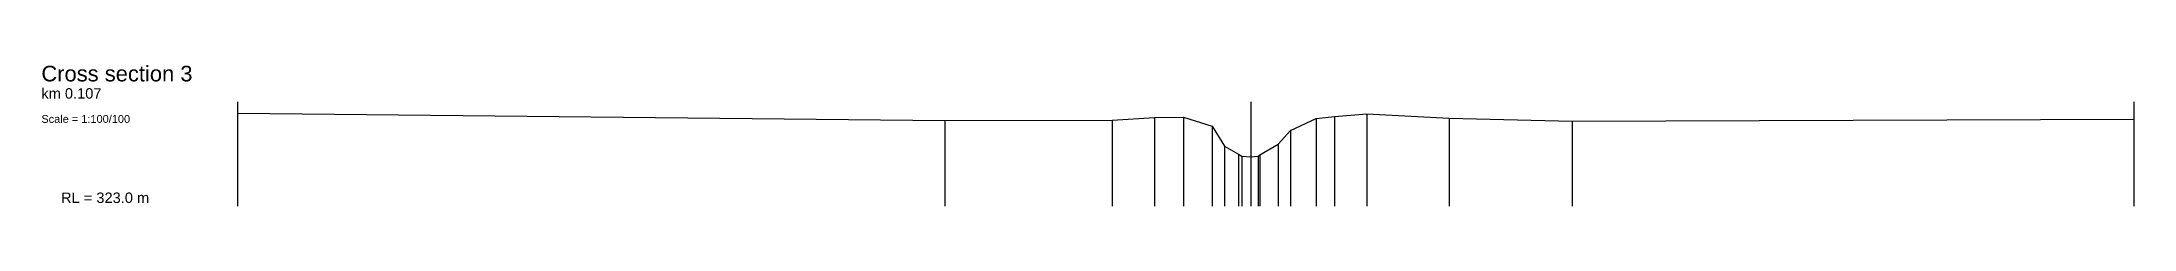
# Model space of a CAD drawing. Header units: millimetres. Extents: x -8 to 79, y -83 to 317.
# Drawn here: x -7.5 to 72.5, y -38 to -32.6 of the extents above; entities that cross this region are included whole.
import ezdxf
from ezdxf.enums import TextEntityAlignment as Align

# ---------------------------------------------------------------- set-up
doc = ezdxf.new("R2010")
doc.units = ezdxf.units.MM
doc.styles.get("Standard").update_dxf_attribs({"font": 'arial.ttf'})

msp = doc.modelspace()

# ---------------------------------------------------------------- texts
for s, height, p in [('Cross section 3', 0.6, (-7.5, -33.4)), ('km 0.107', 0.4, (-7.5, -34)), ('Scale = 1:100/100', 0.3, (-7.5, -34.9)), ('RL = 323.0 m', 0.4, (-6.75, -38))]:
    msp.add_text(s, height=height).set_placement(p, align=Align.BOTTOM_LEFT)

# ---------------------------------------------------------------- linework, layer by layer
at = {"layer": 'axis', "color": 1}
msp.add_line((38.72, -38), (38.72, -34), dxfattribs=at)
at = {"layer": 'frame'}
for p, q in [((0, -38), (0, -34)), ((72.45, -38), (72.45, -34))]:
    msp.add_line(p, q, dxfattribs=at)
at = {"layer": 'marker', "color": 253}
for p, q in [((27.009, -34.72), (27.009, -38)), ((33.411, -34.71), (33.411, -38)), ((35.027, -34.61), (35.027, -38)), ((36.133, -34.59), (36.133, -38)), ((37.227, -34.93), (37.227, -38)), ((40.218, -35.1), (40.218, -38)), ((41.196, -34.64), (41.196, -38)), ((41.9, -34.57), (41.9, -38)), ((43.131, -34.46), (43.131, -38)), ((46.281, -34.63), (46.281, -38)), ((50.982, -34.75), (50.982, -38)), ((37.697, -35.7), (37.697, -38)), ((39.751, -35.63), (39.751, -38)), ((38.23, -36.01), (38.23, -38)), ((38.363, -36.09), (38.363, -38)), ((38.71, -36.11), (38.71, -38)), ((38.987, -36.09), (38.987, -38)), ((39.047, -36.04), (39.047, -38))]:
    msp.add_line(p, q, dxfattribs=at)
at = {"layer": 'profile'}
msp.add_lwpolyline([(0, -34.44), (27.009, -34.72), (33.411, -34.71), (35.027, -34.61), (36.133, -34.59), (37.227, -34.93), (37.697, -35.7), (38.23, -36.01), (38.363, -36.09), (38.71, -36.11), (38.987, -36.09), (39.047, -36.04), (39.751, -35.63), (40.218, -35.1), (41.196, -34.64), (41.9, -34.57), (43.131, -34.46), (46.281, -34.63), (50.982, -34.75), (72.45, -34.67)], dxfattribs=at)

msp.set_redraw_order([(e.dxf.handle, doc.entitydb.next_handle()) for e in msp.query("TEXT MTEXT ATTDEF DIMENSION ARC_DIMENSION")])  # texts and dimensions are drawn at this point

doc.saveas('drawing.dxf')
